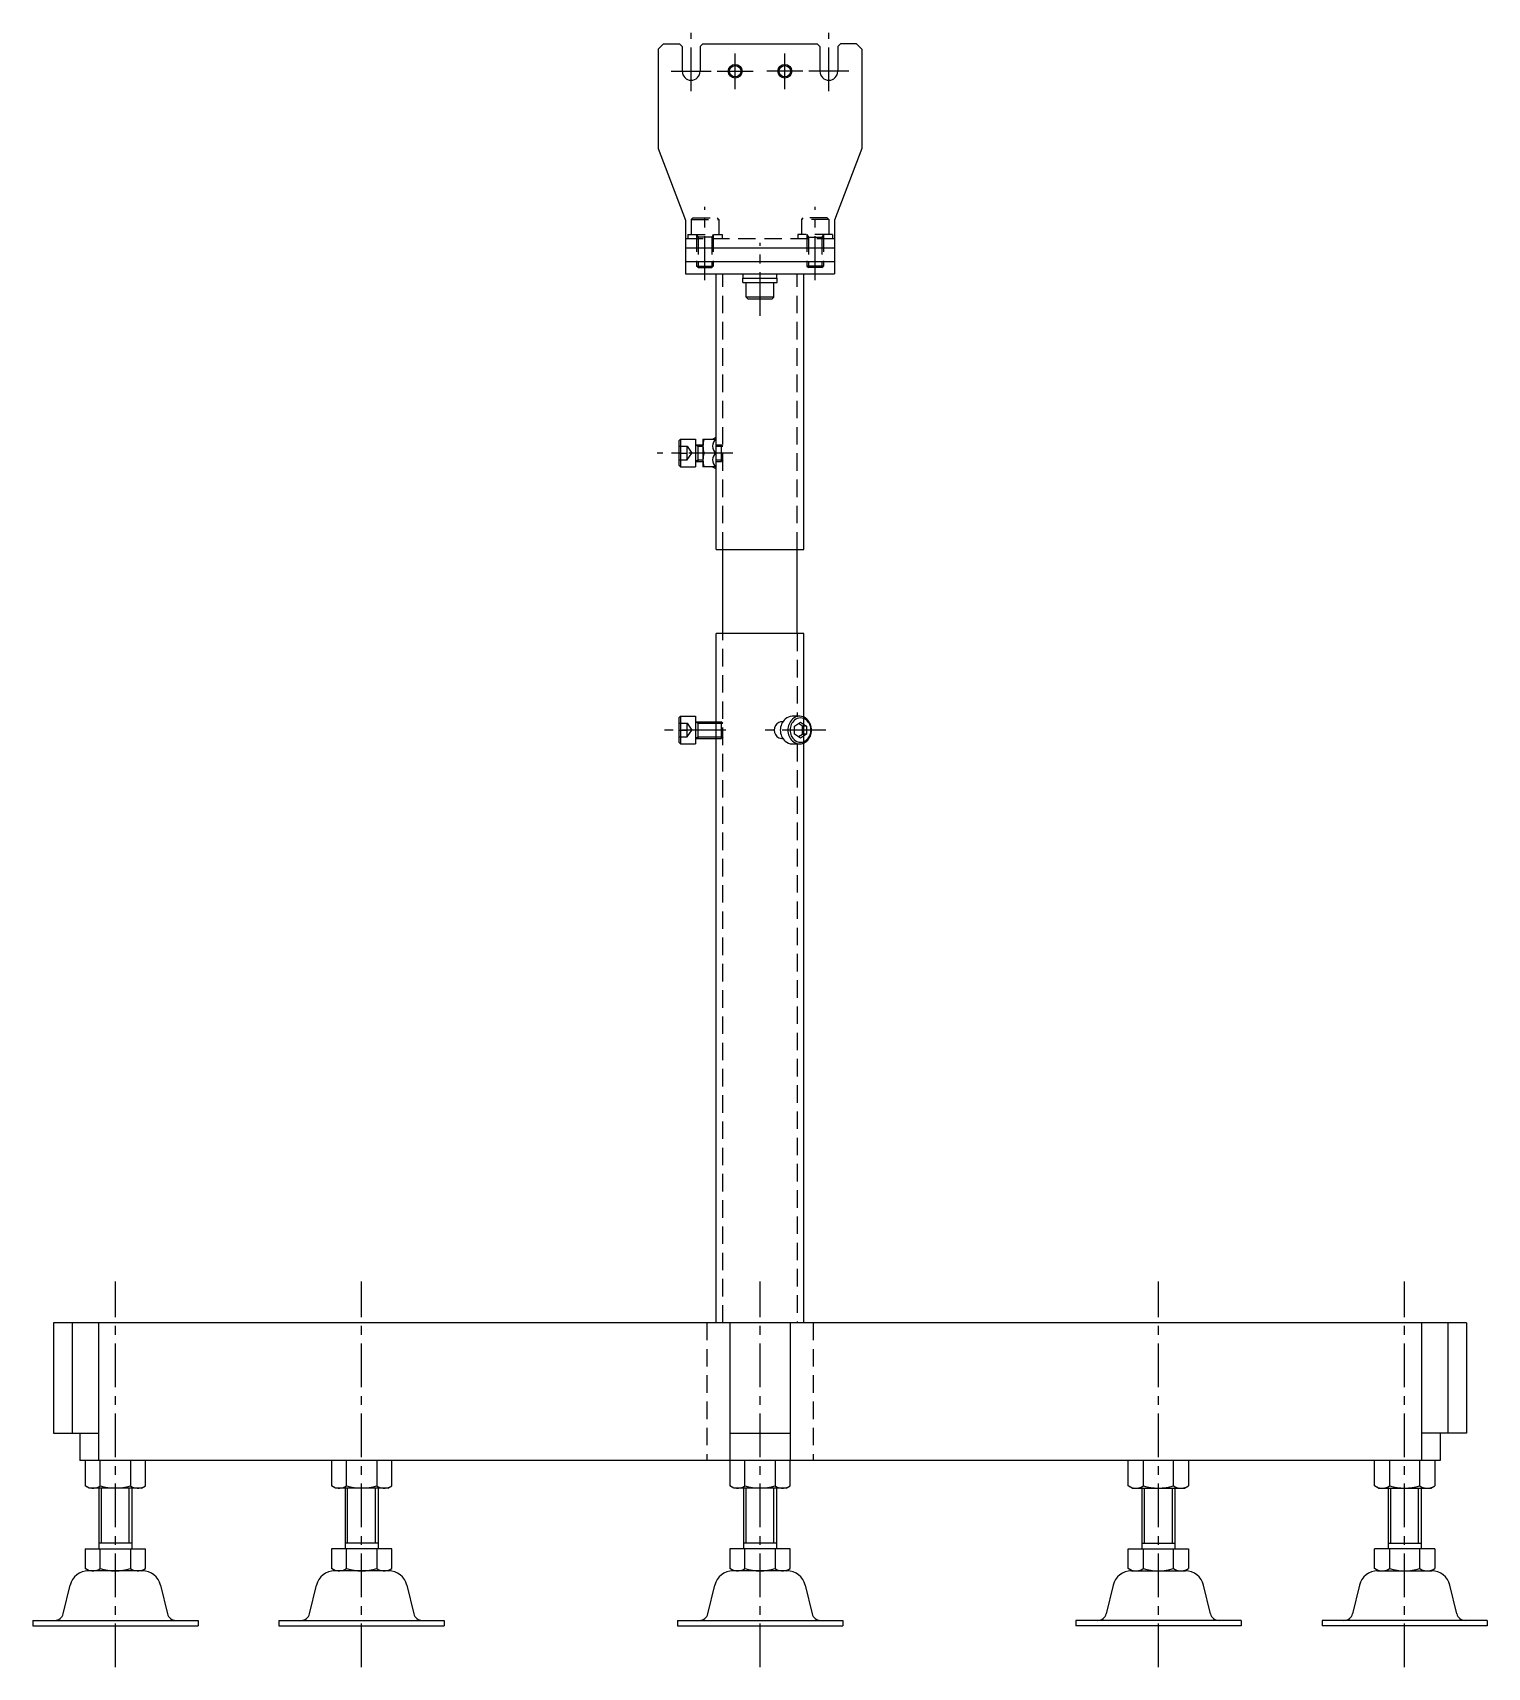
# Model space of a CAD drawing. Extents: x 0 to 1220, y -8 to 1275.
# Drawn here: x 692 to 1220, y 60 to 653 of the extents above; entities that cross this region are included whole.
import ezdxf

# ---------------------------------------------------------------- set-up
doc = ezdxf.new("R2010")
doc.units = 0
doc.header["$LTSCALE"] = 0.5
doc.linetypes.add('CENTER', pattern=[50.8, 31.75, -6.35, 6.35, -6.35])
doc.linetypes.add('DASHED', pattern=[19.05, 12.7, -6.35])
doc.layers.get('0').update_dxf_attribs({"linetype": 'CONTINUOUS'})
doc.layers.add('CENTER', color=1, linetype='CENTER')

msp = doc.modelspace()

# ---------------------------------------------------------------- linework, layer by layer
at = {"color": 7, "linetype": 'CONTINUOUS'}
for p, q in [((918.76, 647.21), (920.76, 649.21)), ((918.76, 647.21), (918.76, 611.21)), ((920.76, 649.21), (926.51, 649.21)), ((927.51, 648.21), (926.51, 649.21)), ((927.51, 648.21), (927.51, 639.21)), ((934.01, 648.21), (935.01, 649.21)), ((934.01, 648.21), (934.01, 639.21)), ((935.01, 649.21), (976.51, 649.21)), ((977.51, 648.21), (976.51, 649.21)), ((977.51, 648.21), (977.51, 639.21)), ((984.01, 648.21), (985.01, 649.21)), ((984.01, 648.21), (984.01, 639.21)), ((990.76, 649.21), (985.01, 649.21)), ((992.76, 647.21), (990.76, 649.21)), ((992.76, 647.21), (992.76, 611.21)), ((918.76, 611.21), (928.76, 585.21)), ((992.76, 611.21), (982.76, 585.21)), ((928.76, 585.21), (928.76, 565.71)), ((982.76, 585.21), (982.76, 565.71)), ((928.76, 575.21), (982.76, 575.21)), ((928.76, 570.21), (982.76, 570.21)), ((932.76, 570.21), (932.76, 568.55)), ((938.76, 570.21), (938.76, 568.55)), ((972.76, 570.21), (972.76, 568.55)), ((978.76, 570.21), (978.76, 568.55)), ((928.76, 565.71), (982.76, 565.71)), ((933.3, 568.01), (932.76, 568.55)), ((932.76, 568.55), (938.76, 568.55)), ((933.3, 568.01), (938.22, 568.01)), ((938.76, 568.55), (938.22, 568.01)), ((939.86, 465.71), (939.86, 565.71)), ((949.51, 564.21), (962.01, 564.21)), ((949.51, 562.61), (949.51, 564.21)), ((949.66, 564.21), (949.66, 565.71)), ((961.86, 564.21), (961.86, 565.71)), ((962.01, 562.61), (962.01, 564.21)), ((971.66, 465.71), (971.66, 565.71)), ((978.76, 568.55), (972.76, 568.55)), ((972.76, 568.55), (973.3, 568.01)), ((978.22, 568.01), (973.3, 568.01)), ((978.22, 568.01), (978.76, 568.55)), ((949.51, 562.61), (962.01, 562.61)), ((950.76, 557.21), (950.76, 562.61)), ((960.76, 557.21), (960.76, 562.61)), ((950.76, 557.21), (951.36, 556.61)), ((960.76, 557.21), (950.76, 557.21)), ((951.36, 556.61), (960.16, 556.61)), ((960.76, 557.21), (960.16, 556.61)), ((926.91, 505.71), (926.31, 505.11)), ((926.31, 505.11), (926.31, 496.31)), ((926.91, 505.71), (926.91, 495.71)), ((926.91, 505.71), (932.31, 505.71)), ((932.31, 505.71), (932.31, 495.71)), ((935.06, 505.71), (935.06, 495.71)), ((935.06, 505.71), (939.86, 505.71)), ((938.52, 505.71), (939.86, 506.49)), ((932.31, 503.71), (935.06, 503.71)), ((933.25, 503.71), (933.25, 497.71)), ((939.86, 500.71), (935.5, 500.71)), ((926.91, 495.71), (926.31, 496.31)), ((926.91, 495.71), (932.31, 495.71)), ((932.31, 497.71), (935.06, 497.71)), ((939.86, 495.71), (935.06, 495.71)), ((938.52, 495.71), (939.86, 494.94)), ((939.86, 465.71), (971.66, 465.71)), ((942.31, 435.21), (942.31, 465.71)), ((969.21, 435.21), (969.21, 465.71)), ((971.66, 435.21), (939.86, 435.21)), ((939.86, 185.21), (939.86, 435.21)), ((971.66, 185.21), (971.66, 435.21)), ((926.91, 405.21), (926.31, 404.61)), ((926.31, 404.61), (926.31, 395.81)), ((926.91, 405.21), (926.91, 395.21)), ((926.91, 405.21), (932.31, 405.21)), ((932.31, 405.21), (932.31, 395.21)), ((970.16, 405.21), (967.46, 405.21)), ((932.31, 403.21), (939.86, 403.21)), ((933.25, 403.21), (933.25, 397.21)), ((964.04, 403.21), (963.69, 403.21)), ((968.3, 401.66), (970.46, 403.1)), ((968.3, 398.77), (968.3, 401.66)), ((970.46, 397.33), (968.3, 398.77)), ((971.13, 401.66), (969.71, 402.6)), ((969.71, 397.83), (971.13, 398.77)), ((970.46, 403.1), (972.63, 401.66)), ((972.63, 398.77), (970.46, 397.33)), ((972.63, 401.66), (971.13, 401.66)), ((971.13, 398.77), (971.13, 401.66)), ((972.63, 398.77), (971.13, 398.77)), ((972.63, 401.66), (972.63, 398.77)), ((926.91, 395.21), (926.31, 395.81)), ((926.91, 395.21), (932.31, 395.21)), ((932.31, 397.21), (939.86, 397.21)), ((963.69, 397.21), (964.04, 397.21)), ((967.46, 395.21), (970.16, 395.21)), ((699.38, 185.21), (699.38, 145.21)), ((1212.14, 185.21), (699.38, 185.21)), ((706.18, 185.21), (706.18, 145.21)), ((715.69, 185.21), (715.69, 135.21)), ((944.76, 185.21), (944.76, 135.21)), ((966.76, 185.21), (966.76, 135.21)), ((1195.83, 185.21), (1195.83, 135.21)), ((1205.34, 185.21), (1205.34, 145.21)), ((1212.14, 185.21), (1212.14, 145.21)), ((699.38, 145.21), (715.69, 145.21)), ((708.89, 145.21), (708.89, 135.21)), ((944.76, 145.21), (966.76, 145.21)), ((1212.14, 145.21), (1195.83, 145.21)), ((1202.63, 145.21), (1202.63, 135.21)), ((1202.63, 135.21), (708.89, 135.21)), ((710.83, 135.21), (710.83, 126.06)), ((716.31, 126.06), (716.31, 135.21)), ((727.28, 135.21), (727.28, 126.06)), ((732.77, 126.06), (732.77, 135.21)), ((800.21, 135.21), (800.21, 126.06)), ((805.69, 126.06), (805.69, 135.21)), ((816.66, 135.21), (816.66, 126.06)), ((822.15, 126.06), (822.15, 135.21)), ((944.79, 135.21), (944.79, 126.06)), ((950.27, 126.06), (950.27, 135.21)), ((961.24, 135.21), (961.24, 126.06)), ((966.73, 126.06), (966.73, 135.21)), ((1089.37, 126.06), (1089.37, 135.21)), ((1094.85, 135.21), (1094.85, 126.06)), ((1105.82, 126.06), (1105.82, 135.21)), ((1111.31, 135.21), (1111.31, 126.06)), ((1178.75, 126.06), (1178.75, 135.21)), ((1184.23, 135.21), (1184.23, 126.06)), ((1195.2, 126.06), (1195.2, 135.21)), ((1200.69, 135.21), (1200.69, 126.06)), ((712.3, 125.21), (710.83, 126.06)), ((731.3, 125.21), (712.3, 125.21)), ((715.8, 125.21), (715.8, 103.21)), ((727.8, 125.21), (727.8, 103.21)), ((731.3, 125.21), (732.77, 126.06)), ((801.68, 125.21), (800.21, 126.06)), ((820.68, 125.21), (801.68, 125.21)), ((805.18, 125.21), (805.18, 103.21)), ((817.18, 125.21), (817.18, 103.21)), ((820.68, 125.21), (822.15, 126.06)), ((946.26, 125.21), (944.79, 126.06)), ((965.26, 125.21), (946.26, 125.21)), ((949.77, 125.21), (949.77, 103.21)), ((961.77, 125.21), (961.77, 103.21)), ((965.26, 125.21), (966.73, 126.06)), ((1090.84, 125.21), (1089.37, 126.06)), ((1090.84, 125.21), (1109.84, 125.21)), ((1094.34, 125.21), (1094.34, 103.21)), ((1106.34, 125.21), (1106.34, 103.21)), ((1109.84, 125.21), (1111.31, 126.06)), ((1180.22, 125.21), (1178.75, 126.06)), ((1180.22, 125.21), (1199.22, 125.21)), ((1183.72, 125.21), (1183.72, 103.21)), ((1195.72, 125.21), (1195.72, 103.21)), ((1199.22, 125.21), (1200.69, 126.06)), ((710.83, 103.21), (710.83, 96.06)), ((710.83, 103.21), (732.77, 103.21)), ((727.8, 105.21), (715.8, 105.21)), ((716.31, 96.06), (716.31, 103.21)), ((727.28, 103.21), (727.28, 96.06)), ((732.77, 96.06), (732.77, 103.21)), ((800.21, 103.21), (800.21, 96.06)), ((822.15, 103.21), (800.21, 103.21)), ((817.18, 105.21), (805.18, 105.21)), ((805.69, 96.06), (805.69, 103.21)), ((816.66, 103.21), (816.66, 96.06)), ((822.15, 96.06), (822.15, 103.21)), ((944.79, 103.21), (944.79, 96.06)), ((966.73, 103.21), (944.79, 103.21)), ((961.77, 105.21), (949.77, 105.21)), ((950.27, 96.06), (950.27, 103.21)), ((961.24, 103.21), (961.24, 96.06)), ((966.73, 96.06), (966.73, 103.21)), ((1089.37, 96.06), (1089.37, 103.21)), ((1089.37, 103.21), (1111.31, 103.21)), ((1094.34, 105.21), (1106.34, 105.21)), ((1094.85, 103.21), (1094.85, 96.06)), ((1105.82, 96.06), (1105.82, 103.21)), ((1111.31, 103.21), (1111.31, 96.06)), ((1178.75, 96.06), (1178.75, 103.21)), ((1200.69, 103.21), (1178.75, 103.21)), ((1183.72, 105.21), (1195.72, 105.21)), ((1184.23, 103.21), (1184.23, 96.06)), ((1195.2, 96.06), (1195.2, 103.21)), ((1200.69, 103.21), (1200.69, 96.06)), ((712.3, 95.21), (710.83, 96.06)), ((731.6, 95.21), (712, 95.21)), ((731.3, 95.21), (732.77, 96.06)), ((801.68, 95.21), (800.21, 96.06)), ((820.98, 95.21), (801.38, 95.21)), ((820.68, 95.21), (822.15, 96.06)), ((946.26, 95.21), (944.79, 96.06)), ((965.55, 95.21), (945.96, 95.21)), ((965.26, 95.21), (966.73, 96.06)), ((1090.84, 95.21), (1089.37, 96.06)), ((1090.54, 95.21), (1110.13, 95.21)), ((1109.84, 95.21), (1111.31, 96.06)), ((1180.22, 95.21), (1178.75, 96.06)), ((1179.92, 95.21), (1199.52, 95.21)), ((1199.22, 95.21), (1200.69, 96.06)), ((702.89, 79.66), (705.39, 90.01)), ((738.21, 90.01), (740.71, 79.66)), ((792.27, 79.66), (794.77, 90.01)), ((827.59, 90.01), (830.09, 79.66)), ((936.85, 79.66), (939.35, 90.01)), ((972.16, 90.01), (974.67, 79.66)), ((1083.93, 90.01), (1081.43, 79.66)), ((1119.24, 79.66), (1116.74, 90.01)), ((1173.31, 90.01), (1170.81, 79.66)), ((1208.63, 79.66), (1206.13, 90.01)), ((691.8, 77.21), (751.8, 77.21)), ((691.8, 77.21), (691.8, 75.21)), ((751.8, 77.21), (751.8, 75.21)), ((781.16, 77.21), (841.16, 77.21)), ((781.16, 77.21), (781.16, 75.21)), ((841.16, 77.21), (841.16, 75.21)), ((925.76, 77.21), (985.76, 77.21)), ((925.76, 77.21), (925.76, 75.21)), ((985.76, 77.21), (985.76, 75.21)), ((1130.35, 77.21), (1070.35, 77.21)), ((1070.35, 77.21), (1070.35, 75.21)), ((1130.35, 77.21), (1130.35, 75.21)), ((1219.72, 77.21), (1159.72, 77.21)), ((1159.72, 77.21), (1159.72, 75.21)), ((1219.72, 77.21), (1219.72, 75.21)), ((691.8, 75.21), (751.8, 75.21)), ((781.16, 75.21), (841.16, 75.21)), ((925.76, 75.21), (985.76, 75.21)), ((1130.35, 75.21), (1070.35, 75.21)), ((1219.72, 75.21), (1159.72, 75.21))]:
    msp.add_line(p, q, dxfattribs=at)
at = {"color": 3, "linetype": 'DASHED'}
for p, q in [((931.36, 586.01), (930.76, 585.41)), ((930.76, 585.41), (930.76, 580.01)), ((930.76, 585.41), (940.76, 585.41)), ((931.36, 586.01), (940.16, 586.01)), ((940.16, 586.01), (940.76, 585.41)), ((940.76, 585.41), (940.76, 580.01)), ((971.36, 586.01), (970.76, 585.41)), ((970.76, 585.41), (970.76, 580.01)), ((980.76, 585.41), (970.76, 585.41)), ((980.16, 586.01), (971.36, 586.01)), ((980.16, 586.01), (980.76, 585.41)), ((980.76, 585.41), (980.76, 580.01)), ((982.76, 578.41), (928.76, 578.41)), ((929.51, 580.01), (942.01, 580.01)), ((929.51, 580.01), (929.51, 578.41)), ((932.76, 580.01), (932.76, 570.21)), ((932.76, 580.01), (933.3, 579.07)), ((938.76, 579.07), (932.76, 579.07)), ((933.3, 579.07), (933.3, 570.21)), ((938.76, 580.01), (938.22, 579.07)), ((938.22, 579.07), (938.22, 570.21)), ((938.76, 580.01), (938.76, 570.21)), ((942.01, 580.01), (942.01, 578.41)), ((982.01, 580.01), (969.51, 580.01)), ((969.51, 580.01), (969.51, 578.41)), ((972.76, 580.01), (972.76, 570.21)), ((972.76, 580.01), (973.3, 579.07)), ((972.76, 579.07), (978.76, 579.07)), ((973.3, 579.07), (973.3, 570.21)), ((978.76, 580.01), (978.22, 579.07)), ((978.22, 579.07), (978.22, 570.21)), ((978.76, 580.01), (978.76, 570.21)), ((982.01, 580.01), (982.01, 578.41)), ((942.31, 465.71), (942.31, 565.71)), ((969.21, 465.71), (969.21, 565.71)), ((926.31, 503.21), (929.31, 503.21)), ((926.31, 500.71), (929.31, 500.71)), ((926.31, 498.21), (929.31, 498.21)), ((929.31, 503.21), (930.97, 500.71)), ((929.31, 498.21), (929.31, 503.21)), ((929.31, 498.21), (930.97, 500.71)), ((939.86, 503.71), (941.77, 503.71)), ((939.86, 503.17), (942.31, 503.17)), ((939.86, 498.25), (942.31, 498.25)), ((941.77, 497.71), (941.77, 503.71)), ((942.31, 503.17), (941.77, 503.71)), ((942.31, 498.25), (941.77, 497.71)), ((939.86, 497.71), (941.77, 497.71)), ((942.31, 185.21), (942.31, 435.21)), ((969.21, 435.21), (969.21, 405.21)), ((926.31, 402.71), (929.31, 402.71)), ((926.31, 400.21), (929.31, 400.21)), ((926.31, 397.71), (929.31, 397.71)), ((929.31, 402.71), (930.97, 400.21)), ((929.31, 397.71), (929.31, 402.71)), ((929.31, 397.71), (930.97, 400.21)), ((939.86, 403.21), (941.77, 403.21)), ((939.86, 402.67), (942.31, 402.67)), ((939.86, 397.75), (942.31, 397.75)), ((941.77, 397.21), (941.77, 403.21)), ((942.31, 402.67), (941.77, 403.21)), ((942.31, 397.75), (941.77, 397.21)), ((939.86, 397.21), (941.77, 397.21)), ((969.21, 395.21), (969.21, 185.21)), ((936.41, 185.21), (936.41, 135.21)), ((975.11, 185.21), (975.11, 135.21))]:
    msp.add_line(p, q, dxfattribs=at)
at = {"color": 3, "linetype": 'CONTINUOUS'}
for p, q in [((933.3, 570.21), (933.3, 568.01)), ((938.22, 570.21), (938.22, 568.01)), ((973.3, 570.21), (973.3, 568.01)), ((978.22, 570.21), (978.22, 568.01)), ((932.31, 503.71), (933.25, 503.17)), ((932.31, 497.71), (933.25, 498.25)), ((933.25, 503.17), (935.06, 503.17)), ((933.25, 498.25), (935.06, 498.25)), ((932.31, 403.21), (933.25, 402.67)), ((932.31, 397.21), (933.25, 397.75)), ((933.25, 402.67), (939.86, 402.67)), ((933.25, 397.75), (939.86, 397.75)), ((716.72, 105.21), (716.72, 125.21)), ((726.82, 105.21), (726.82, 125.21)), ((806.1, 105.21), (806.1, 125.21)), ((816.2, 105.21), (816.2, 125.21)), ((950.69, 105.21), (950.69, 125.21)), ((960.8, 105.21), (960.8, 125.21)), ((1095.31, 105.21), (1095.31, 125.21)), ((1105.42, 105.21), (1105.42, 125.21)), ((1184.69, 105.21), (1184.69, 125.21)), ((1194.8, 105.21), (1194.8, 125.21))]:
    msp.add_line(p, q, dxfattribs=at)
for centre in [(946.76, 639.21), (964.76, 639.21)]:
    msp.add_circle(centre, 2.5, dxfattribs=at)
at = {"color": 7, "linetype": 'CONTINUOUS'}
for centre in [(946.76, 639.21), (964.76, 639.21)]:
    msp.add_circle(centre, 2.07, dxfattribs=at)
for centre, radius, start, end in [((930.76, 639.21), 3.25, 180, 0), ((980.76, 639.21), 3.25, 180, 0), ((942.28, 503.21), 7.22, 159.74384, 200.25616), ((941.52, 503.21), 3, 123.62573, 236.37427), ((942.28, 498.21), 7.22, 159.74384, 200.25616), ((941.52, 498.21), 3, 123.62573, 236.37427), ((968.56, 400.21), 5.43, 132.53954, 227.46046), ((967.46, 401.41), 3.81, 90, 132.49644), ((971.26, 400.21), 5.43, 132.53954, 227.46046), ((971.43, 400.21), 4.78, 129.5549, 230.4451), ((970.16, 401.41), 3.81, 47.50356, 132.49644), ((970.46, 401.26), 3.36, 48.49406, 131.50594), ((969.49, 400.21), 4.78, 309.5549, 50.4451), ((969.06, 400.21), 5.43, 312.53954, 47.46046), ((964.07, 400.21), 3.12, 117.71194, 242.28806), ((963.69, 400.68), 2.53, 90, 115.05847), ((963.69, 399.74), 2.53, 244.94153, 270), ((967.46, 399.02), 3.81, 227.50356, 270), ((970.16, 399.02), 3.81, 227.50356, 312.49644), ((970.46, 399.17), 3.36, 224.58597, 315.41403), ((713.57, 130.07), 4.86, 244.38425, 304.38425), ((721.8, 143.36), 18.15, 252.41205, 287.58795), ((730.03, 130.07), 4.86, 235.61575, 295.61575), ((802.95, 130.07), 4.86, 244.38425, 304.38425), ((811.18, 143.36), 18.15, 252.41205, 287.58795), ((819.41, 130.07), 4.86, 235.61575, 295.61575), ((947.53, 130.07), 4.86, 244.38425, 304.38425), ((955.76, 143.36), 18.15, 252.41205, 287.58795), ((963.98, 130.07), 4.86, 235.61575, 295.61575), ((1092.11, 130.07), 4.86, 244.38425, 304.38425), ((1100.34, 143.36), 18.15, 252.41205, 287.58795), ((1108.56, 130.07), 4.86, 235.61575, 295.61575), ((1181.49, 130.07), 4.86, 244.38425, 304.38425), ((1189.72, 143.36), 18.15, 252.41205, 287.58795), ((1197.95, 130.07), 4.86, 235.61575, 295.61575), ((712, 88.41), 6.8, 90, 166.41401), ((713.57, 100.07), 4.86, 244.38425, 304.38425), ((721.8, 113.36), 18.15, 252.41205, 287.58795), ((730.03, 100.07), 4.86, 235.61575, 295.61575), ((731.6, 88.41), 6.8, 13.58599, 90), ((801.38, 88.41), 6.8, 90, 166.41401), ((802.95, 100.07), 4.86, 244.38425, 304.38425), ((811.18, 113.36), 18.15, 252.41205, 287.58795), ((819.41, 100.07), 4.86, 235.61575, 295.61575), ((820.98, 88.41), 6.8, 13.58599, 90), ((945.96, 88.41), 6.8, 90, 166.41401), ((947.53, 100.07), 4.86, 244.38425, 304.38425), ((955.76, 113.36), 18.15, 252.41205, 287.58795), ((963.98, 100.07), 4.86, 235.61575, 295.61575), ((965.55, 88.41), 6.8, 13.58599, 90), ((1090.54, 88.41), 6.8, 90, 166.41401), ((1092.11, 100.07), 4.86, 244.38425, 304.38425), ((1100.34, 113.36), 18.15, 252.41205, 287.58795), ((1108.56, 100.07), 4.86, 235.61575, 295.61575), ((1110.13, 88.41), 6.8, 13.58599, 90), ((1179.92, 88.41), 6.8, 90, 166.41401), ((1181.49, 100.07), 4.86, 244.38425, 304.38425), ((1189.72, 113.36), 18.15, 252.41205, 287.58795), ((1197.95, 100.07), 4.86, 235.61575, 295.61575), ((1199.52, 88.41), 6.8, 13.58599, 90), ((699.78, 80.41), 3.2, 270, 346.41401), ((743.82, 80.41), 3.2, 193.58599, 270), ((789.16, 80.41), 3.2, 270, 346.41401), ((833.2, 80.41), 3.2, 193.58599, 270), ((933.74, 80.41), 3.2, 270, 346.41401), ((977.78, 80.41), 3.2, 193.58599, 270), ((1078.32, 80.41), 3.2, 270, 346.41401), ((1122.36, 80.41), 3.2, 193.58599, 270), ((1167.7, 80.41), 3.2, 270, 346.41401), ((1211.74, 80.41), 3.2, 193.58599, 270)]:
    msp.add_arc(centre, radius, start, end, dxfattribs=at)
at = {"layer": 'CENTER', "color": 1, "linetype": 'CENTER'}
for p, q in [((930.76, 631.96), (930.76, 653.21)), ((980.76, 631.96), (980.76, 653.21)), ((946.76, 632.71), (946.76, 645.71)), ((964.76, 632.71), (964.76, 645.71)), ((923.51, 639.21), (938.01, 639.21)), ((940.26, 639.21), (953.26, 639.21)), ((971.26, 639.21), (958.26, 639.21)), ((988.01, 639.21), (973.51, 639.21)), ((935.76, 563.49), (935.76, 590.01)), ((975.76, 563.49), (975.76, 590.01)), ((955.76, 550.49), (955.76, 577.01)), ((945.86, 500.71), (918.39, 500.71)), ((943.31, 400.21), (920.84, 400.21)), ((979.68, 400.21), (957.6, 400.21)), ((721.8, 60.21), (721.8, 200.21)), ((811.16, 60.21), (811.16, 200.21)), ((955.76, 60.21), (955.76, 200.21)), ((1100.35, 60.21), (1100.35, 200.21)), ((1189.72, 60.21), (1189.72, 200.21))]:
    msp.add_line(p, q, dxfattribs=at)

doc.saveas('drawing.dxf')
